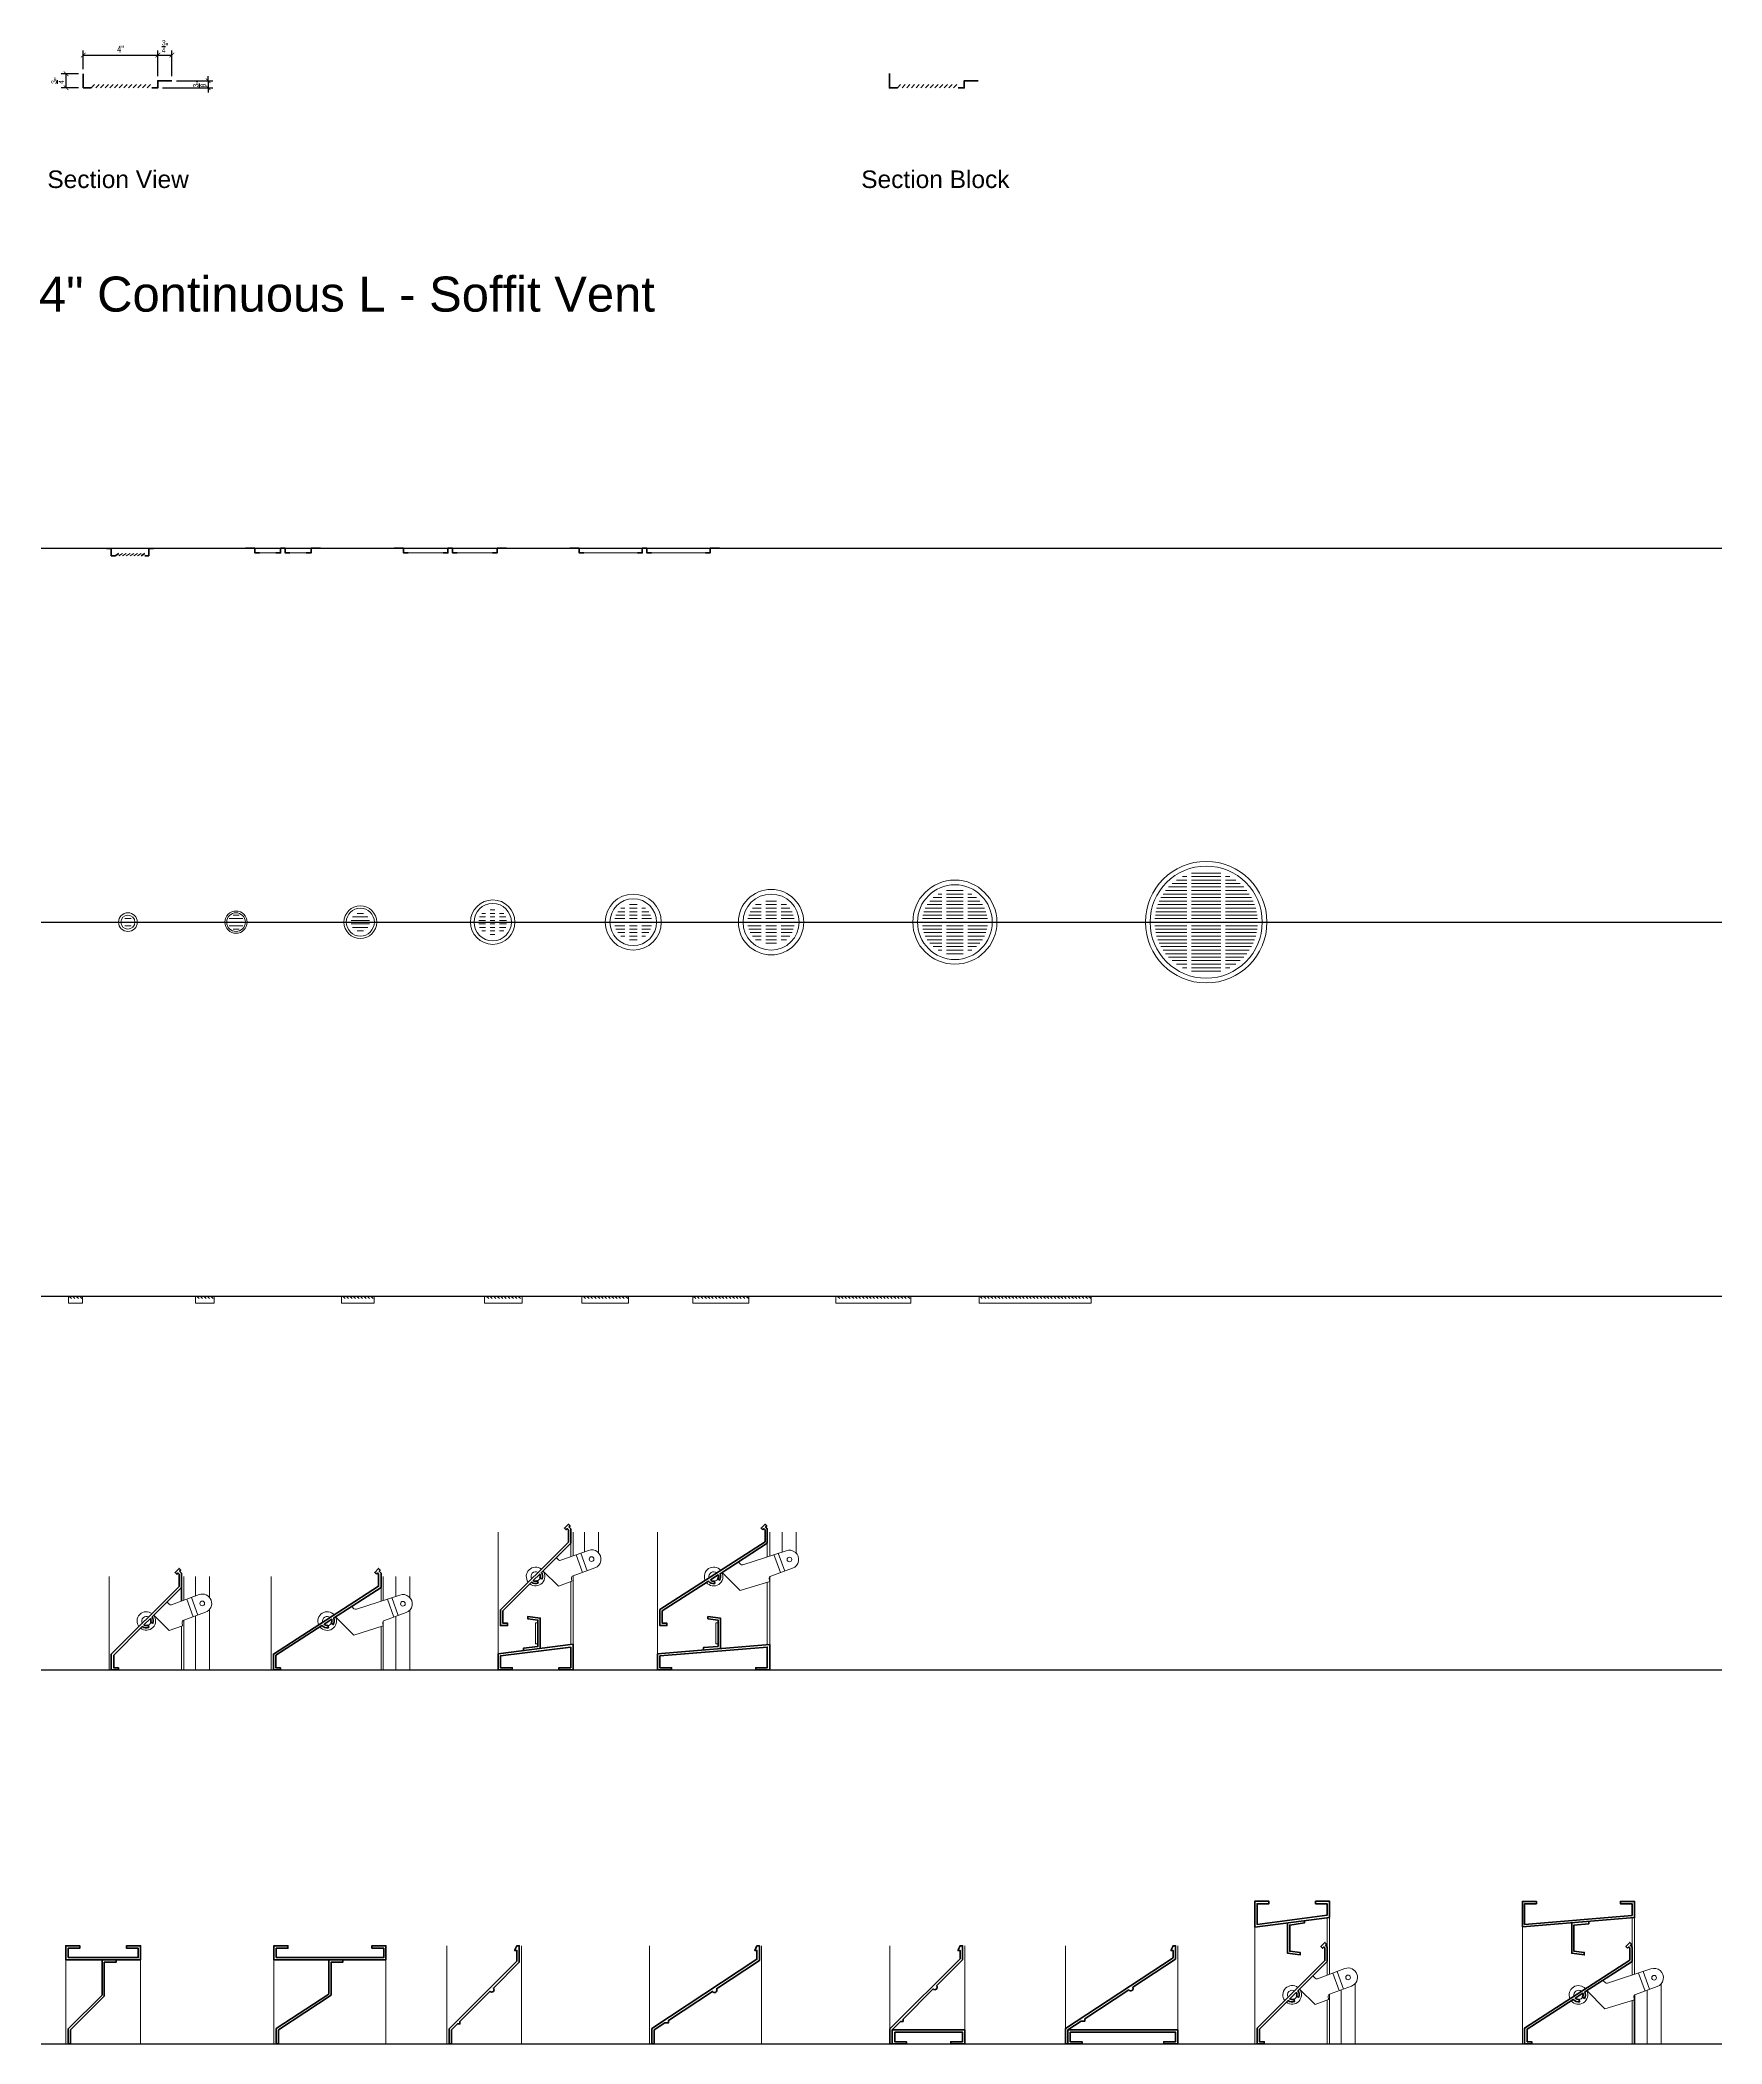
# Model space of a CAD drawing. Header units: inches. Extents: x 5 to 95, y 6 to 246.
# Drawn here: x 4.8 to 94.8, y 6.1 to 113.3 of the extents above; entities that cross this region are included whole.
import ezdxf
from ezdxf.enums import TextEntityAlignment as Align

# ---------------------------------------------------------------- set-up
doc = ezdxf.new("R2010")
doc.units = ezdxf.units.IN
doc.header["$MEASUREMENT"] = 0
doc.linetypes.add('HIDDEN', pattern=[0.375, 0.25, -0.125])
doc.layers.add('DIMLINE', color=211, linetype='Continuous')
for name, color, linetype, lineweight in [('MED', 31, 'Continuous', 35), ('THIN', 151, 'Continuous', 18), ('TITTXT', 213, 'Continuous', 50)]:
    doc.layers.add(name, color=color, linetype=linetype, lineweight=lineweight)
doc.styles.add('Arch-Dim', font='arial.ttf', dxfattribs={"width": 0.75})
doc.styles.add('RomanS', font='romans.shx')
doc.dimstyles.new('Aec-Arch-I-96', dxfattribs={"dimscale": 96, "dimtxt": 0.09375, "dimasz": 0.0625, "dimexe": 0.0625, "dimexo": 0.0625, "dimgap": 0.03125, "dimtad": 1, "dimdec": 4, "dimzin": 3, "dimdsep": 46, "dimlunit": 4, "dimtxsty": 'Arch-Dim', "dimblk": 'ARCHTICK', "dimcen": 0.09375, "dimazin": 2, "dimtfac": 0.75, "dimtdec": 4, "dimtix": 1, "dimtmove": 2, "dimatfit": 2, "dimfxl": 1, "dimtolj": 1, "dimtzin": 0, "dimarcsym": 0})

msp = doc.modelspace()

# ---------------------------------------------------------------- blocks, each defined once
blk = doc.blocks.new('AecDtl_A211GAH1')
at = {"layer": 'MED'}
blk.add_lwpolyline([(0.12, 4.62), (3.88, 4.62), (3.88, 5.12), (3.25, 5.12), (3.25, 5.25), (4, 5.25), (4, 4.5), (0, 4.5), (0, 5.25), (0.75, 5.25), (0.75, 5.12), (0.12, 5.12)], close=True, dxfattribs=at)
blk.add_lwpolyline([(1.94, 4.5), (1.94, 2.61), (0.12, 0.8), (0.12, 0), (0.25, 0), (0.25, 0.75), (2.06, 2.56), (2.06, 4.37), (2.69, 4.37), (2.69, 4.5)], dxfattribs=at)
at = {"layer": 'THIN'}
for p, q in [((0, 4.5), (0, 0)), ((4, 4.5), (4, 0))]:
    blk.add_line(p, q, dxfattribs=at)
blk = doc.blocks.new('AecDtl_A211GAH2')
at = {"layer": 'MED'}
blk.add_lwpolyline([(0.12, 4.62), (5.88, 4.62), (5.88, 5.12), (5.25, 5.12), (5.25, 5.25), (6, 5.25), (6, 4.5), (0, 4.5), (0, 5.25), (0.75, 5.25), (0.75, 5.12), (0.12, 5.12)], close=True, dxfattribs=at)
blk.add_lwpolyline([(2.94, 4.5), (2.94, 2.67), (0.12, 0.82), (0.12, 0), (0.25, 0), (0.25, 0.75), (3.06, 2.61), (3.06, 4.37), (3.69, 4.37), (3.69, 4.5)], dxfattribs=at)
at = {"layer": 'THIN'}
for p, q in [((0, 4.5), (0, 0)), ((6, 4.5), (6, 0))]:
    blk.add_line(p, q, dxfattribs=at)
blk = doc.blocks.new('AecDtl_A211GAR1')
at = {"layer": 'MED'}
blk.add_lwpolyline([(0.12, 0), (0.25, 0), (0.25, 0.75), (0.57, 1.07), (0.7, 1.07), (0.7, 1.2), (2.31, 2.81, 1), (2.49, 2.99), (3.88, 4.37), (3.88, 5.25), (3.75, 5.25), (3.63, 5), (3.75, 5), (3.75, 4.43), (0.12, 0.8)], format="xyb", close=True, dxfattribs=at)
at = {"layer": 'THIN'}
for p, q in [((0, 5.25), (0, 0)), ((4, 5.25), (4, 0))]:
    blk.add_line(p, q, dxfattribs=at)
blk = doc.blocks.new('AecDtl_A211GAR2')
at = {"layer": 'MED'}
blk.add_lwpolyline([(5.75, 5.25), (5.63, 5), (5.75, 5), (5.75, 4.53), (0.12, 0.82), (0.12, 0), (0.25, 0), (0.25, 0.75), (0.83, 1.13), (1.02, 1.13), (1.02, 1.26), (3.38, 2.81, 1), (3.59, 2.95), (5.88, 4.46), (5.88, 5.25)], format="xyb", close=True, dxfattribs=at)
at = {"layer": 'THIN'}
for p, q in [((0, 5.25), (0, 0)), ((6, 5.25), (6, 0))]:
    blk.add_line(p, q, dxfattribs=at)
blk = doc.blocks.new('AecDtl_A211GAS1')
at = {"layer": 'MED'}
blk.add_lwpolyline([(0.12, 0.75), (0.57, 1.2), (0.7, 1.2), (0.7, 1.32), (2.31, 2.94, 1), (2.49, 3.11), (3.88, 4.5), (3.88, 5.25), (3.75, 5.25), (3.63, 5), (3.75, 5), (3.75, 4.55), (0, 0.8), (0, 0), (0.12, 0)], format="xyb", dxfattribs=at)
blk.add_lwpolyline([(0.25, 0.62), (3.88, 0.62), (3.88, 0.12), (3.25, 0.12), (3.25, 0), (4, 0), (4, 0.75), (0.12, 0.75), (0.12, 0), (0.88, 0), (0.88, 0.12), (0.25, 0.12)], close=True, dxfattribs=at)
at = {"layer": 'THIN'}
for p, q in [((0, 0.8), (0, 5.25)), ((4, 0.75), (4, 5.25))]:
    blk.add_line(p, q, dxfattribs=at)
blk = doc.blocks.new('AecDtl_A211GAS2')
at = {"layer": 'MED'}
blk.add_lwpolyline([(0.12, 0.75), (0.83, 1.21), (1.02, 1.21), (1.02, 1.34), (3.38, 2.89, 1), (3.59, 3.03), (5.88, 4.54), (5.88, 5.25), (5.75, 5.25), (5.63, 5), (5.75, 5), (5.75, 4.61), (0, 0.82), (0, 0), (0.12, 0)], format="xyb", dxfattribs=at)
blk.add_lwpolyline([(0.25, 0.62), (5.88, 0.62), (5.88, 0.12), (5.25, 0.12), (5.25, 0), (6, 0), (6, 0.75), (0.12, 0.75), (0.12, 0), (0.88, 0), (0.88, 0.12), (0.25, 0.12)], close=True, dxfattribs=at)
at = {"layer": 'THIN'}
for p, q in [((0, 0.82), (0, 5.25)), ((6, 0.75), (6, 5.25))]:
    blk.add_line(p, q, dxfattribs=at)
blk = doc.blocks.new('AecDtl_A211GBH1')
at = {"layer": 'MED'}
blk.add_lwpolyline([(0, 6.25), (0, 7.63), (0.75, 7.63), (0.75, 7.5), (0.12, 7.5), (0.12, 6.39), (3.87, 6.88), (3.87, 7.5), (3.25, 7.5), (3.25, 7.63), (4, 7.63), (4, 6.77)], close=True, dxfattribs=at)
blk.add_lwpolyline([(1.75, 6.47), (1.75, 4.85), (2.42, 4.76), (2.42, 4.89), (1.87, 4.96), (1.87, 6.36), (2.65, 6.47), (2.65, 6.59)], dxfattribs=at)
blk.add_lwpolyline([(3.78, 5.28), (3.84, 5.34), (3.75, 5.43), (3.54, 5.21), (3.62, 5.12), (3.69, 5.19), (3.75, 5.12), (3.75, 4.46), (0.12, 0.84), (0.12, 0), (0.5, 0), (0.5, 0.12), (0.25, 0.12), (0.25, 0.79), (1.78, 2.32, 0.246577), (2.13, 2.27), (2.09, 2.39, -0.224088), (1.87, 2.41), (2.22, 2.75, -0.224088), (2.23, 2.54), (2.35, 2.5, 0.246577), (2.31, 2.84), (3.87, 4.41), (3.87, 5.18)], format="xyb", close=True, dxfattribs=at)
at = {"layer": 'THIN'}
for p, q in [((3.87, 3.68), (3.87, 6.75)), ((4, 3.73), (4, 6.77)), ((0, 6.25), (0, 0)), ((4.17, 3.79), (4.51, 2.85)), ((4.41, 3.87), (4.75, 2.93)), ((5.37, 0), (5.37, 3.23)), ((3.87, 0), (3.87, 2.35)), ((4, 0), (4, 2.66)), ((4.62, 0), (4.62, 2.89))]:
    blk.add_line(p, q, dxfattribs=at)
blk.add_lwpolyline([(1.69, 2.23, 0.881917), (2.39, 2.93), (3.22, 2.11), (3.94, 2.37), (3.92, 2.53, -0.357049), (4, 2.66), (5.17, 3.09, 1), (4.82, 4.03), (3.35, 3.49, -0.291473), (3.22, 3.52), (3.1, 3.64)], format="xyb", dxfattribs=at)
blk.add_circle((4.99, 3.56), 0.125, dxfattribs=at)
for radius, start, end in [(0.5, 52.1808, 217.8192), (0.25, 59.4775, 210.5225), (0.25, 290, 340)]:
    blk.add_arc((2, 2.62), radius, start, end, dxfattribs=at)
blk = doc.blocks.new('AecDtl_A211GBH2')
at = {"layer": 'MED'}
blk.add_line((6, 0), (6, 2.61), dxfattribs=at)
blk.add_lwpolyline([(0, 6.26), (6, 6.76), (6, 7.62), (5.25, 7.62), (5.25, 7.5), (5.87, 7.5), (5.87, 6.87), (0.12, 6.39), (0.12, 7.5), (0.75, 7.5), (0.75, 7.62), (0, 7.62)], close=True, dxfattribs=at)
blk.add_lwpolyline([(2.64, 6.48), (2.64, 4.85), (3.31, 4.76), (3.31, 4.89), (2.76, 4.96), (2.76, 6.36), (3.55, 6.43), (3.55, 6.55)], dxfattribs=at)
blk.add_lwpolyline([(5.62, 5.12), (5.69, 5.19), (5.75, 5.12), (5.75, 4.48), (0.12, 0.85), (0.12, 0), (0.5, 0), (0.5, 0.12), (0.25, 0.12), (0.25, 0.79), (2.72, 2.38, 0.259614), (3.06, 2.26), (3.04, 2.38, -0.239567), (2.83, 2.45), (3.24, 2.71, -0.223539), (3.22, 2.5), (3.32, 2.43, 0.24344), (3.34, 2.78), (5.87, 4.41), (5.87, 5.18), (5.78, 5.28), (5.84, 5.34), (5.75, 5.43), (5.54, 5.21)], format="xyb", close=True, dxfattribs=at)
at = {"layer": 'THIN'}
for p, q in [((5.87, 6.75), (5.87, 3.68)), ((6, 6.76), (6, 3.72)), ((0, 6.26), (0, 0)), ((6.22, 3.79), (6.57, 2.83)), ((6.46, 3.87), (6.8, 2.92)), ((5.87, 0), (5.87, 2.32)), ((6.67, 2.87), (6.67, 0)), ((7.42, 0), (7.42, 3.21))]:
    blk.add_line(p, q, dxfattribs=at)
blk.add_lwpolyline([(3.45, 2.85), (4.42, 1.87), (6, 2.36), (5.97, 2.51, -0.357049), (6.06, 2.65), (7.22, 3.07, 1), (6.88, 4.01), (4.56, 3.25, -0.291473), (4.43, 3.28), (4.31, 3.4)], format="xyb", dxfattribs=at)
blk.add_circle((7.05, 3.54), 0.125, dxfattribs=at)
for radius, start, end in [(0.5, 40.7759, 204.8231), (0.5, 219.186, 26.413), (0.25, 48.9124, 196.6866), (0.25, 279.5426, 329.5426)]:
    blk.add_arc((3, 2.62), radius, start, end, dxfattribs=at)
blk = doc.blocks.new('AecDtl_A211GBR1')
at = {"layer": 'MED'}
blk.add_line((3.88, 3.68), (3.88, 5), dxfattribs=at)
blk.add_lwpolyline([(3.78, 5.28), (3.84, 5.34), (3.75, 5.43), (3.54, 5.21), (3.63, 5.12), (3.69, 5.19), (3.75, 5.12), (3.75, 4.46), (0.12, 0.84), (0.12, 0), (0.5, 0), (0.5, 0.12), (0.25, 0.12), (0.25, 0.79), (1.78, 2.32, 0.246577), (2.13, 2.27), (2.09, 2.39, -0.224088), (1.87, 2.41), (2.22, 2.75, -0.224088), (2.23, 2.54), (2.35, 2.5, 0.246577), (2.31, 2.84), (3.88, 4.41), (3.88, 5.18)], format="xyb", close=True, dxfattribs=at)
at = {"layer": 'THIN'}
for p, q in [((0, 0), (0, 5)), ((4, 3.73), (4, 5)), ((4.62, 3.95), (4.62, 5)), ((5.37, 3.89), (5.37, 5)), ((4.17, 3.79), (4.51, 2.85)), ((4.41, 3.87), (4.75, 2.93)), ((5.37, 0), (5.37, 3.23)), ((3.88, 0), (3.88, 2.35)), ((4, 0), (4, 2.66)), ((4.62, 0), (4.62, 2.89))]:
    blk.add_line(p, q, dxfattribs=at)
blk.add_lwpolyline([(1.69, 2.23, 0.881917), (2.39, 2.93), (3.22, 2.11), (3.94, 2.37), (3.92, 2.53, -0.357049), (4, 2.66), (5.17, 3.09, 1), (4.82, 4.03), (3.35, 3.49, -0.291473), (3.22, 3.52), (3.1, 3.64)], format="xyb", dxfattribs=at)
blk.add_circle((4.99, 3.56), 0.125, dxfattribs=at)
for radius, start, end in [(0.5, 52.1808, 217.8192), (0.25, 59.4775, 210.5225), (0.25, 290, 340)]:
    blk.add_arc((2, 2.62), radius, start, end, dxfattribs=at)
blk = doc.blocks.new('AecDtl_A211GBR2')
at = {"layer": 'MED'}
blk.add_lwpolyline([(5.63, 5.12), (5.69, 5.19), (5.75, 5.12), (5.75, 4.48), (0.12, 0.85), (0.12, 0), (0.5, 0), (0.5, 0.12), (0.25, 0.12), (0.25, 0.79), (2.72, 2.38, 0.259614), (3.06, 2.26), (3.04, 2.38, -0.239567), (2.83, 2.45), (3.24, 2.71, -0.223539), (3.22, 2.5), (3.32, 2.43, 0.24344), (3.34, 2.78), (5.88, 4.41), (5.88, 5.18), (5.78, 5.28), (5.84, 5.34), (5.75, 5.43), (5.54, 5.21)], format="xyb", close=True, dxfattribs=at)
at = {"layer": 'THIN'}
for p, q in [((0, 0), (0, 5)), ((5.88, 3.68), (5.88, 5)), ((6, 3.72), (6, 5)), ((6.67, 5), (6.67, 3.94)), ((7.42, 3.87), (7.42, 5)), ((6.22, 3.79), (6.57, 2.83)), ((6.46, 3.87), (6.8, 2.92)), ((5.88, 0), (5.88, 2.32)), ((6, 0), (6, 2.61)), ((6.67, 2.87), (6.67, 0)), ((7.42, 0), (7.42, 3.21))]:
    blk.add_line(p, q, dxfattribs=at)
blk.add_lwpolyline([(3.45, 2.85), (4.42, 1.87), (6, 2.36), (5.97, 2.51, -0.357049), (6.06, 2.65), (7.22, 3.07, 1), (6.88, 4.01), (4.56, 3.25, -0.291473), (4.43, 3.28), (4.31, 3.4)], format="xyb", dxfattribs=at)
blk.add_circle((7.05, 3.54), 0.125, dxfattribs=at)
for radius, start, end in [(0.5, 40.7759, 204.8231), (0.5, 219.186, 26.413), (0.25, 48.9124, 196.6866), (0.25, 279.5426, 329.5426)]:
    blk.add_arc((3, 2.62), radius, start, end, dxfattribs=at)
blk = doc.blocks.new('AecDtl_A211GBS1')
at = {"layer": 'MED'}
blk.add_lwpolyline([(3.78, 7.65), (3.84, 7.71), (3.75, 7.8), (3.54, 7.59), (3.63, 7.5), (3.69, 7.56), (3.75, 7.5), (3.75, 6.84), (0.12, 3.21), (0.12, 2.38), (0.5, 2.38), (0.5, 2.5), (0.25, 2.5), (0.25, 3.16), (1.78, 4.69, 0.246577), (2.13, 4.65), (2.09, 4.77, -0.224088), (1.87, 4.78), (2.22, 5.13, -0.224088), (2.23, 4.91), (2.35, 4.87, 0.246577), (2.31, 5.22), (3.88, 6.79), (3.88, 7.55)], format="xyb", close=True, dxfattribs=at)
blk.add_lwpolyline([(2.25, 1.15), (2.25, 2.78), (1.58, 2.86), (1.58, 2.74), (2.12, 2.67), (2.12, 1.26), (1.35, 1.16), (1.35, 1.03)], dxfattribs=at)
blk.add_lwpolyline([(4, 1.38), (4, 0), (3.25, 0), (3.25, 0.12), (3.88, 0.12), (3.88, 1.23), (0.12, 0.75), (0.12, 0.12), (0.75, 0.12), (0.75, 0), (0, 0), (0, 0.86)], close=True, dxfattribs=at)
at = {"layer": 'THIN'}
for p, q in [((0, 0.86), (0, 7.37)), ((3.88, 6.06), (3.88, 7.37)), ((4, 6.1), (4, 7.37)), ((4.62, 6.33), (4.62, 7.37)), ((5.37, 6.26), (5.37, 7.37)), ((4.17, 6.16), (4.51, 5.22)), ((4.41, 6.25), (4.75, 5.31)), ((3.88, 1.36), (3.88, 4.73)), ((4, 1.38), (4, 5.04))]:
    blk.add_line(p, q, dxfattribs=at)
blk.add_lwpolyline([(1.69, 4.61, 0.881917), (2.39, 5.31), (3.22, 4.49), (3.94, 4.75), (3.92, 4.9, -0.357049), (4, 5.04), (5.17, 5.46, 1), (4.82, 6.4), (3.35, 5.87, -0.291473), (3.22, 5.89), (3.1, 6.01)], format="xyb", dxfattribs=at)
blk.add_lwpolyline([(2.12, 1.4), (2, 1.4), (2, 2.53), (2.12, 2.53)], dxfattribs=at)
blk.add_circle((4.99, 5.93), 0.125, dxfattribs=at)
for radius, start, end in [(0.5, 52.1808, 217.8192), (0.25, 59.4775, 210.5225), (0.25, 290, 340)]:
    blk.add_arc((2, 5), radius, start, end, dxfattribs=at)
blk = doc.blocks.new('AecDtl_A211GBS2')
at = {"layer": 'MED'}
blk.add_lwpolyline([(5.63, 7.5), (5.69, 7.56), (5.75, 7.5), (5.75, 6.85), (0.12, 3.23), (0.12, 2.38), (0.5, 2.38), (0.5, 2.5), (0.25, 2.5), (0.25, 3.16), (2.72, 4.75, 0.259614), (3.06, 4.63), (3.04, 4.75, -0.239567), (2.83, 4.82), (3.24, 5.09, -0.223539), (3.22, 4.87), (3.32, 4.81, 0.24344), (3.34, 5.15), (5.87, 6.79), (5.87, 7.55), (5.78, 7.65), (5.84, 7.71), (5.75, 7.8), (5.54, 7.59)], format="xyb", close=True, dxfattribs=at)
blk.add_lwpolyline([(3.36, 1.15), (3.36, 2.78), (2.69, 2.86), (2.69, 2.74), (3.24, 2.67), (3.24, 1.26), (2.45, 1.2), (2.45, 1.07)], dxfattribs=at)
blk.add_lwpolyline([(6, 1.37), (0, 0.86), (0, 0), (0.75, 0), (0.75, 0.12), (0.12, 0.12), (0.12, 0.75), (5.87, 1.23), (5.87, 0.12), (5.25, 0.12), (5.25, 0), (6, 0)], close=True, dxfattribs=at)
at = {"layer": 'THIN'}
for p, q in [((0, 0.86), (0, 7.37)), ((5.87, 6.06), (5.87, 7.37)), ((6, 6.1), (6, 7.37)), ((6.67, 7.37), (6.67, 6.31)), ((7.42, 6.25), (7.42, 7.37)), ((6.22, 6.17), (6.57, 5.21)), ((6.46, 6.25), (6.8, 5.29)), ((5.87, 1.37), (5.87, 4.7)), ((6, 1.37), (6, 4.98))]:
    blk.add_line(p, q, dxfattribs=at)
blk.add_lwpolyline([(3.45, 5.22), (4.42, 4.25), (6, 4.73), (5.97, 4.88, -0.357049), (6.06, 5.02), (7.22, 5.44, 1), (6.88, 6.38), (4.56, 5.63, -0.291473), (4.43, 5.66), (4.31, 5.78)], format="xyb", dxfattribs=at)
blk.add_lwpolyline([(3.24, 1.4), (3.11, 1.4), (3.11, 2.52), (3.24, 2.52)], dxfattribs=at)
blk.add_circle((7.05, 5.91), 0.125, dxfattribs=at)
for radius, start, end in [(0.5, 40.7759, 204.8231), (0.5, 219.186, 26.413), (0.25, 48.9124, 196.6866), (0.25, 279.5426, 329.5426)]:
    blk.add_arc((3, 5), radius, start, end, dxfattribs=at)
blk = doc.blocks.new('AecDtl_A230GAC3')
at = {"layer": 'THIN'}
for p, q in [((1.75, 0), (0, 0)), ((1.75, -0.38), (0, -0.38)), ((0.06, 0), (0.2, -0.13)), ((0.25, 0), (0.38, -0.13)), ((0.44, 0), (0.57, -0.13)), ((0.62, 0), (0.76, -0.13)), ((0.81, 0), (0.95, -0.13)), ((1, 0), (1.13, -0.13)), ((1.19, 0), (1.32, -0.13)), ((1.38, 0), (1.51, -0.13)), ((1.56, 0), (1.7, -0.13))]:
    blk.add_line(p, q, dxfattribs=at)
for points in [[(0, -0.38), (0, 0), (-0.12, 0)], [(1.75, -0.38), (1.75, 0), (1.88, 0)]]:
    blk.add_lwpolyline(points, dxfattribs=at)
blk = doc.blocks.new('AecDtl_A230GAC1')
at = {"layer": 'THIN'}
for p, q in [((0.75, 0), (0, 0)), ((0.02, 0), (0.16, -0.13)), ((0.21, 0), (0.34, -0.13)), ((0.4, 0), (0.53, -0.13)), ((0.59, 0), (0.72, -0.13)), ((0.75, -0.38), (0, -0.38))]:
    blk.add_line(p, q, dxfattribs=at)
for points in [[(0, -0.38), (0, 0), (-0.12, 0)], [(0.75, -0.38), (0.75, 0), (0.88, 0)]]:
    blk.add_lwpolyline(points, dxfattribs=at)
blk = doc.blocks.new('AecDtl_A230GAC2')
at = {"layer": 'THIN'}
for p, q in [((1, 0), (0, 0)), ((0.06, 0), (0.19, -0.13)), ((0.25, 0), (0.38, -0.13)), ((0.43, 0), (0.57, -0.13)), ((0.62, 0), (0.75, -0.13)), ((0.81, 0), (0.94, -0.13)), ((1, -0.38), (0, -0.38))]:
    blk.add_line(p, q, dxfattribs=at)
for points in [[(0, -0.38), (0, 0), (-0.09, 0)], [(1, -0.38), (1, 0), (1.09, 0)]]:
    blk.add_lwpolyline(points, dxfattribs=at)
blk = doc.blocks.new('AecDtl_A230GAC4')
at = {"layer": 'THIN'}
for p, q in [((2, 0), (0, 0)), ((0.09, 0), (0.23, -0.13)), ((0.28, 0), (0.41, -0.13)), ((0.47, 0), (0.6, -0.13)), ((0.66, 0), (0.79, -0.13)), ((0.84, 0), (0.98, -0.13)), ((1.03, 0), (1.16, -0.13)), ((1.22, 0), (1.35, -0.13)), ((1.41, 0), (1.54, -0.13)), ((1.59, 0), (1.73, -0.13)), ((1.78, 0), (1.91, -0.13)), ((2, -0.38), (0, -0.38))]:
    blk.add_line(p, q, dxfattribs=at)
for points in [[(0, -0.38), (0, 0), (-0.19, 0)], [(2, -0.38), (2, 0), (2.19, 0)]]:
    blk.add_lwpolyline(points, dxfattribs=at)
blk = doc.blocks.new('AecDtl_A230GAC5')
at = {"layer": 'THIN'}
for p, q in [((2.5, 0), (0, 0)), ((2.5, -0.38), (0, -0.38)), ((0.06, 0), (0.2, -0.13)), ((0.25, 0), (0.38, -0.13)), ((0.44, 0), (0.57, -0.13)), ((0.62, 0), (0.76, -0.13)), ((0.81, 0), (0.95, -0.13)), ((1, 0), (1.13, -0.13)), ((1.19, 0), (1.32, -0.13)), ((1.38, 0), (1.51, -0.13)), ((1.56, 0), (1.7, -0.13)), ((1.75, 0), (1.88, -0.13)), ((1.94, 0), (2.07, -0.13)), ((2.12, 0), (2.26, -0.13)), ((2.31, 0), (2.45, -0.13))]:
    blk.add_line(p, q, dxfattribs=at)
for points in [[(0, -0.38), (0, 0), (-0.25, 0)], [(2.5, -0.38), (2.5, 0), (2.75, 0)]]:
    blk.add_lwpolyline(points, dxfattribs=at)
blk = doc.blocks.new('AecDtl_A230GAC6')
at = {"layer": 'THIN'}
for p, q in [((3, 0), (0, 0)), ((3, -0.38), (0, -0.38)), ((0.03, 0), (0.16, -0.13)), ((0.22, 0), (0.35, -0.13)), ((0.41, 0), (0.54, -0.13)), ((0.59, 0), (0.73, -0.13)), ((0.78, 0), (0.91, -0.13)), ((0.97, 0), (1.1, -0.13)), ((1.16, 0), (1.29, -0.13)), ((1.34, 0), (1.48, -0.13)), ((1.53, 0), (1.66, -0.13)), ((1.72, 0), (1.85, -0.13)), ((1.91, 0), (2.04, -0.13)), ((2.09, 0), (2.23, -0.13)), ((2.28, 0), (2.41, -0.13)), ((2.47, 0), (2.6, -0.13)), ((2.66, 0), (2.79, -0.13)), ((2.84, 0), (2.98, -0.13))]:
    blk.add_line(p, q, dxfattribs=at)
for points in [[(0, -0.38), (0, 0), (-0.25, 0)], [(3, -0.38), (3, 0), (3.25, 0)]]:
    blk.add_lwpolyline(points, dxfattribs=at)
blk = doc.blocks.new('AecDtl_A230GAC7')
at = {"layer": 'THIN'}
for p, q in [((4, 0), (0, 0)), ((4, -0.38), (0, -0.38)), ((0.06, 0), (0.2, -0.13)), ((0.25, 0), (0.38, -0.13)), ((0.44, 0), (0.57, -0.13)), ((0.62, 0), (0.76, -0.13)), ((0.81, 0), (0.95, -0.13)), ((1, 0), (1.13, -0.13)), ((1.19, 0), (1.32, -0.13)), ((1.38, 0), (1.51, -0.13)), ((1.56, 0), (1.7, -0.13)), ((1.75, 0), (1.88, -0.13)), ((1.94, 0), (2.07, -0.13)), ((2.12, 0), (2.26, -0.13)), ((2.31, 0), (2.45, -0.13)), ((2.5, 0), (2.63, -0.13)), ((2.69, 0), (2.82, -0.13)), ((2.88, 0), (3.01, -0.13)), ((3.06, 0), (3.2, -0.13)), ((3.25, 0), (3.38, -0.13)), ((3.44, 0), (3.57, -0.13)), ((3.62, 0), (3.76, -0.13)), ((3.81, 0), (3.95, -0.13))]:
    blk.add_line(p, q, dxfattribs=at)
for points in [[(0, -0.38), (0, 0), (-0.25, 0)], [(4, -0.38), (4, 0), (4.25, 0)]]:
    blk.add_lwpolyline(points, dxfattribs=at)
blk = doc.blocks.new('AecDtl_A230GAC8')
at = {"layer": 'THIN'}
for p, q in [((6, 0), (0, 0)), ((6, -0.38), (0, -0.38)), ((0.03, 0), (0.16, -0.13)), ((0.22, 0), (0.35, -0.13)), ((0.41, 0), (0.54, -0.13)), ((0.59, 0), (0.73, -0.13)), ((0.78, 0), (0.91, -0.13)), ((0.97, 0), (1.1, -0.13)), ((1.16, 0), (1.29, -0.13)), ((1.34, 0), (1.48, -0.13)), ((1.53, 0), (1.66, -0.13)), ((1.72, 0), (1.85, -0.13)), ((1.91, 0), (2.04, -0.13)), ((2.09, 0), (2.23, -0.13)), ((2.28, 0), (2.41, -0.13)), ((2.47, 0), (2.6, -0.13)), ((2.66, 0), (2.79, -0.13)), ((2.84, 0), (2.98, -0.13)), ((3.03, 0), (3.16, -0.13)), ((3.22, 0), (3.35, -0.13)), ((3.41, 0), (3.54, -0.13)), ((3.59, 0), (3.73, -0.13)), ((3.78, 0), (3.91, -0.13)), ((3.97, 0), (4.1, -0.13)), ((4.16, 0), (4.29, -0.13)), ((4.34, 0), (4.48, -0.13)), ((4.53, 0), (4.66, -0.13)), ((4.72, 0), (4.85, -0.13)), ((4.91, 0), (5.04, -0.13)), ((5.09, 0), (5.23, -0.13)), ((5.28, 0), (5.41, -0.13)), ((5.47, 0), (5.6, -0.13)), ((5.66, 0), (5.79, -0.13)), ((5.84, 0), (5.98, -0.13))]:
    blk.add_line(p, q, dxfattribs=at)
for points in [[(0, -0.38), (0, 0), (-0.25, 0)], [(6, -0.38), (6, 0), (6.25, 0)]]:
    blk.add_lwpolyline(points, dxfattribs=at)
blk = doc.blocks.new('AecDtl_A230GAE1')
at = {"layer": 'THIN'}
for p, q in [((-0.25, 0), (0.25, 0)), ((-0.17, 0.19), (0.17, 0.19)), ((-0.17, -0.19), (0.17, -0.19))]:
    blk.add_line(p, q, dxfattribs=at)
for radius in [0.5, 0.375]:
    blk.add_circle((0, 0), radius, dxfattribs=at)
blk = doc.blocks.new('AecDtl_A230GAE2')
at = {"layer": 'THIN'}
for p, q in [((-0.41, 0), (0.41, 0)), ((-0.36, 0.19), (0.36, 0.19)), ((-0.16, 0.38), (0.16, 0.38)), ((-0.36, -0.19), (0.36, -0.19)), ((-0.16, -0.38), (0.16, -0.38))]:
    blk.add_line(p, q, dxfattribs=at)
for radius in [0.594, 0.5]:
    blk.add_circle((0, 0), radius, dxfattribs=at)
blk = doc.blocks.new('AecDtl_A230GAE3')
at = {"layer": 'THIN'}
for p, q in [((-0.49, 0.09), (0.49, 0.09)), ((-0.41, 0.28), (0.41, 0.28)), ((-0.17, 0.47), (0.17, 0.47)), ((-0.49, -0.09), (0.49, -0.09)), ((-0.41, -0.28), (0.41, -0.28)), ((-0.17, -0.47), (0.17, -0.47))]:
    blk.add_line(p, q, dxfattribs=at)
for radius in [0.875, 0.75]:
    blk.add_circle((0, 0), radius, dxfattribs=at)
blk = doc.blocks.new('AecDtl_A230GAE4')
at = {"layer": 'THIN'}
for p, q in [((-0.74, 0.09), (-0.38, 0.09)), ((-0.7, 0.28), (-0.38, 0.28)), ((-0.59, 0.47), (-0.38, 0.47)), ((-0.13, 0.66), (0.12, 0.66)), ((-0.13, 0.47), (0.12, 0.47)), ((-0.13, 0.28), (0.12, 0.28)), ((-0.13, 0.09), (0.12, 0.09)), ((0.37, 0.47), (0.59, 0.47)), ((0.37, 0.28), (0.7, 0.28)), ((0.37, 0.09), (0.74, 0.09)), ((-0.74, -0.09), (-0.38, -0.09)), ((-0.7, -0.28), (-0.38, -0.28)), ((-0.59, -0.47), (-0.38, -0.47)), ((-0.13, -0.28), (0.12, -0.28)), ((-0.13, -0.47), (0.12, -0.47)), ((-0.13, -0.66), (0.12, -0.66)), ((-0.13, -0.09), (0.12, -0.09)), ((0.37, -0.28), (0.7, -0.28)), ((0.37, -0.47), (0.59, -0.47)), ((0.37, -0.09), (0.74, -0.09))]:
    blk.add_line(p, q, dxfattribs=at)
for radius in [1.19, 1]:
    blk.add_circle((0, 0), radius, dxfattribs=at)
blk = doc.blocks.new('AecDtl_A230GAE5')
at = {"layer": 'THIN'}
for p, q in [((-1, 0), (-0.46, 0)), ((-0.98, 0.19), (-0.46, 0.19)), ((-0.93, 0.38), (-0.46, 0.38)), ((-0.83, 0.56), (-0.46, 0.56)), ((-0.66, 0.75), (-0.46, 0.75)), ((-0.21, 0.94), (0.21, 0.94)), ((-0.21, 0.75), (0.21, 0.75)), ((-0.21, 0.56), (0.21, 0.56)), ((-0.21, 0.38), (0.21, 0.38)), ((-0.21, 0.19), (0.21, 0.19)), ((-0.21, 0), (0.21, 0)), ((0.46, 0.75), (0.66, 0.75)), ((0.46, 0.56), (0.83, 0.56)), ((0.46, 0.38), (0.93, 0.38)), ((0.46, 0.19), (0.98, 0.19)), ((0.46, 0), (1, 0)), ((-0.98, -0.19), (-0.46, -0.19)), ((-0.93, -0.38), (-0.46, -0.38)), ((-0.83, -0.56), (-0.46, -0.56)), ((-0.66, -0.75), (-0.46, -0.75)), ((-0.21, -0.19), (0.21, -0.19)), ((-0.21, -0.38), (0.21, -0.38)), ((-0.21, -0.56), (0.21, -0.56)), ((-0.21, -0.75), (0.21, -0.75)), ((-0.21, -0.94), (0.21, -0.94)), ((0.46, -0.19), (0.98, -0.19)), ((0.46, -0.38), (0.93, -0.38)), ((0.46, -0.56), (0.83, -0.56)), ((0.46, -0.75), (0.66, -0.75))]:
    blk.add_line(p, q, dxfattribs=at)
for radius in [1.5, 1.25]:
    blk.add_circle((0, 0), radius, dxfattribs=at)
blk = doc.blocks.new('AecDtl_A230GAE6')
at = {"layer": 'THIN'}
for p, q in [((-0.29, 1.12), (0.29, 1.12)), ((-1.25, 0), (-0.54, 0)), ((-1.24, 0.19), (-0.54, 0.19)), ((-1.19, 0.38), (-0.54, 0.38)), ((-1.12, 0.56), (-0.54, 0.56)), ((-1, 0.75), (-0.54, 0.75)), ((-0.83, 0.94), (-0.54, 0.94)), ((-0.29, 0.94), (0.29, 0.94)), ((-0.29, 0.75), (0.29, 0.75)), ((-0.29, 0.56), (0.29, 0.56)), ((-0.29, 0.38), (0.29, 0.38)), ((-0.29, 0.19), (0.29, 0.19)), ((-0.29, 0), (0.29, 0)), ((0.54, 0.94), (0.83, 0.94)), ((0.54, 0.75), (1, 0.75)), ((0.54, 0.56), (1.12, 0.56)), ((0.54, 0.38), (1.19, 0.38)), ((0.54, 0.19), (1.24, 0.19)), ((0.54, 0), (1.25, 0)), ((-1.24, -0.19), (-0.54, -0.19)), ((-1.19, -0.38), (-0.54, -0.38)), ((-1.12, -0.56), (-0.54, -0.56)), ((-1, -0.75), (-0.54, -0.75)), ((-0.83, -0.94), (-0.54, -0.94)), ((-0.29, -0.19), (0.29, -0.19)), ((-0.29, -0.38), (0.29, -0.38)), ((-0.29, -0.56), (0.29, -0.56)), ((-0.29, -0.75), (0.29, -0.75)), ((-0.29, -0.94), (0.29, -0.94)), ((0.54, -0.19), (1.24, -0.19)), ((0.54, -0.38), (1.19, -0.38)), ((0.54, -0.56), (1.12, -0.56)), ((0.54, -0.75), (1, -0.75)), ((0.54, -0.94), (0.83, -0.94)), ((-0.29, -1.12), (0.29, -1.12))]:
    blk.add_line(p, q, dxfattribs=at)
for radius in [1.75, 1.5]:
    blk.add_circle((0, 0), radius, dxfattribs=at)
blk = doc.blocks.new('AecDtl_A230GAE7')
at = {"layer": 'THIN'}
for p, q in [((-1.34, 1.12), (-0.69, 1.12)), ((-1.16, 1.31), (-0.69, 1.31)), ((-0.9, 1.5), (-0.69, 1.5)), ((-0.44, 1.69), (0.44, 1.69)), ((-0.44, 1.5), (0.44, 1.5)), ((-0.44, 1.31), (0.44, 1.31)), ((-0.44, 1.12), (0.44, 1.12)), ((0.69, 1.5), (0.9, 1.5)), ((0.69, 1.31), (1.16, 1.31)), ((0.69, 1.12), (1.34, 1.12)), ((-1.75, 0), (-0.69, 0)), ((-1.74, 0.19), (-0.69, 0.19)), ((-1.71, 0.38), (-0.69, 0.38)), ((-1.66, 0.56), (-0.69, 0.56)), ((-1.58, 0.75), (-0.69, 0.75)), ((-1.48, 0.94), (-0.69, 0.94)), ((-0.44, 0.94), (0.44, 0.94)), ((-0.44, 0.75), (0.44, 0.75)), ((-0.44, 0.56), (0.44, 0.56)), ((-0.44, 0.38), (0.44, 0.38)), ((-0.44, 0.19), (0.44, 0.19)), ((-0.44, 0), (0.44, 0)), ((0.69, 0.94), (1.48, 0.94)), ((0.69, 0.75), (1.58, 0.75)), ((0.69, 0.56), (1.66, 0.56)), ((0.69, 0.38), (1.71, 0.38)), ((0.69, 0.19), (1.74, 0.19)), ((0.69, 0), (1.75, 0)), ((-1.74, -0.19), (-0.69, -0.19)), ((-1.71, -0.38), (-0.69, -0.38)), ((-1.66, -0.56), (-0.69, -0.56)), ((-1.58, -0.75), (-0.69, -0.75)), ((-1.48, -0.94), (-0.69, -0.94)), ((-0.44, -0.19), (0.44, -0.19)), ((-0.44, -0.38), (0.44, -0.38)), ((-0.44, -0.56), (0.44, -0.56)), ((-0.44, -0.75), (0.44, -0.75)), ((-0.44, -0.94), (0.44, -0.94)), ((0.69, -0.19), (1.74, -0.19)), ((0.69, -0.38), (1.71, -0.38)), ((0.69, -0.56), (1.66, -0.56)), ((0.69, -0.75), (1.58, -0.75)), ((0.69, -0.94), (1.48, -0.94)), ((-1.34, -1.12), (-0.69, -1.12)), ((-1.16, -1.31), (-0.69, -1.31)), ((-0.9, -1.5), (-0.69, -1.5)), ((-0.44, -1.12), (0.44, -1.12)), ((-0.44, -1.31), (0.44, -1.31)), ((-0.44, -1.5), (0.44, -1.5)), ((-0.44, -1.69), (0.44, -1.69)), ((0.69, -1.12), (1.34, -1.12)), ((0.69, -1.31), (1.16, -1.31)), ((0.69, -1.5), (0.9, -1.5))]:
    blk.add_line(p, q, dxfattribs=at)
for radius in [2.25, 2]:
    blk.add_circle((0, 0), radius, dxfattribs=at)
blk = doc.blocks.new('AecDtl_A230GAE8')
at = {"layer": 'THIN'}
for p, q in [((-1.58, 2.25), (-1.04, 2.25)), ((-1.27, 2.44), (-1.04, 2.44)), ((-0.79, 2.62), (0.79, 2.62)), ((-0.79, 2.44), (0.79, 2.44)), ((-0.79, 2.25), (0.79, 2.25)), ((1.04, 2.44), (1.27, 2.44)), ((1.04, 2.25), (1.58, 2.25)), ((-2.51, 1.12), (-1.04, 1.12)), ((-2.42, 1.31), (-1.04, 1.31)), ((-2.3, 1.5), (-1.04, 1.5)), ((-2.17, 1.69), (-1.04, 1.69)), ((-2.01, 1.88), (-1.04, 1.88)), ((-1.82, 2.06), (-1.04, 2.06)), ((-0.79, 2.06), (0.79, 2.06)), ((-0.79, 1.88), (0.79, 1.88)), ((-0.79, 1.69), (0.79, 1.69)), ((-0.79, 1.5), (0.79, 1.5)), ((-0.79, 1.31), (0.79, 1.31)), ((-0.79, 1.12), (0.79, 1.12)), ((1.04, 2.06), (1.82, 2.06)), ((1.04, 1.88), (2.01, 1.88)), ((1.04, 1.69), (2.17, 1.69)), ((1.04, 1.5), (2.3, 1.5)), ((1.04, 1.31), (2.42, 1.31)), ((1.04, 1.12), (2.51, 1.12)), ((-2.75, 0), (-1.04, 0)), ((-2.74, 0.19), (-1.04, 0.19)), ((-2.72, 0.38), (-1.04, 0.38)), ((-2.69, 0.56), (-1.04, 0.56)), ((-2.65, 0.75), (-1.04, 0.75)), ((-2.59, 0.94), (-1.04, 0.94)), ((-0.79, 0.94), (0.79, 0.94)), ((-0.79, 0.75), (0.79, 0.75)), ((-0.79, 0.56), (0.79, 0.56)), ((-0.79, 0.38), (0.79, 0.38)), ((-0.79, 0.19), (0.79, 0.19)), ((-0.79, 0), (0.79, 0)), ((1.04, 0.94), (2.59, 0.94)), ((1.04, 0.75), (2.65, 0.75)), ((1.04, 0.56), (2.69, 0.56)), ((1.04, 0.38), (2.72, 0.38)), ((1.04, 0.19), (2.74, 0.19)), ((1.04, 0), (2.75, 0)), ((-2.74, -0.19), (-1.04, -0.19)), ((-2.72, -0.38), (-1.04, -0.38)), ((-2.69, -0.56), (-1.04, -0.56)), ((-2.65, -0.75), (-1.04, -0.75)), ((-2.59, -0.94), (-1.04, -0.94)), ((-0.79, -0.19), (0.79, -0.19)), ((-0.79, -0.38), (0.79, -0.38)), ((-0.79, -0.56), (0.79, -0.56)), ((-0.79, -0.75), (0.79, -0.75)), ((-0.79, -0.94), (0.79, -0.94)), ((1.04, -0.19), (2.74, -0.19)), ((1.04, -0.38), (2.72, -0.38)), ((1.04, -0.56), (2.69, -0.56)), ((1.04, -0.75), (2.65, -0.75)), ((1.04, -0.94), (2.59, -0.94)), ((-2.51, -1.12), (-1.04, -1.12)), ((-2.42, -1.31), (-1.04, -1.31)), ((-2.3, -1.5), (-1.04, -1.5)), ((-2.17, -1.69), (-1.04, -1.69)), ((-2.01, -1.88), (-1.04, -1.88)), ((-1.82, -2.06), (-1.04, -2.06)), ((-0.79, -1.12), (0.79, -1.12)), ((-0.79, -1.31), (0.79, -1.31)), ((-0.79, -1.5), (0.79, -1.5)), ((-0.79, -1.69), (0.79, -1.69)), ((-0.79, -1.88), (0.79, -1.88)), ((-0.79, -2.06), (0.79, -2.06)), ((1.04, -1.12), (2.51, -1.12)), ((1.04, -1.31), (2.42, -1.31)), ((1.04, -1.5), (2.3, -1.5)), ((1.04, -1.69), (2.17, -1.69)), ((1.04, -1.88), (2.01, -1.88)), ((1.04, -2.06), (1.82, -2.06)), ((-1.58, -2.25), (-1.04, -2.25)), ((-1.27, -2.44), (-1.04, -2.44)), ((-0.79, -2.25), (0.79, -2.25)), ((-0.79, -2.44), (0.79, -2.44)), ((-0.79, -2.62), (0.79, -2.62)), ((1.04, -2.25), (1.58, -2.25)), ((1.04, -2.44), (1.27, -2.44))]:
    blk.add_line(p, q, dxfattribs=at)
for radius in [3.25, 3]:
    blk.add_circle((0, 0), radius, dxfattribs=at)
blk = doc.blocks.new('AecDtl_A230GBC1')
at = {"layer": 'MED'}
for points in [[(-0.27, -0.02), (-0.02, -0.02), (-0.02, -0.4), (0.18, -0.4), (0.38, -0.28)], [(1.58, -0.4), (1.78, -0.28)], [(1.78, -0.4), (1.98, -0.4), (1.98, -0.02), (2.23, -0.02)]]:
    blk.add_lwpolyline(points, dxfattribs=at)
at = {"layer": 'THIN'}
for points in [[(0.38, -0.4), (0.58, -0.28)], [(0.58, -0.4), (0.78, -0.28)], [(0.78, -0.4), (0.98, -0.28)], [(0.98, -0.4), (1.18, -0.28)], [(1.18, -0.4), (1.38, -0.28)], [(1.38, -0.4), (1.58, -0.28)]]:
    blk.add_lwpolyline(points, dxfattribs=at)
blk = doc.blocks.new('AecDtl_A230GCC1')
at = {"layer": 'MED'}
for points in [[(-0.5, 0), (0, 0), (0, -0.25), (0.25, -0.25)], [(1.125, -0.25), (1.375, -0.25), (1.375, 0), (1.625, 0), (1.625, -0.25), (1.875, -0.25)], [(2.75, -0.25), (3, -0.25), (3, 0), (3.5, 0)]]:
    blk.add_lwpolyline(points, dxfattribs=at)
at = {"layer": 'THIN', "linetype": 'HIDDEN'}
for p, q in [((0, 0), (1.375, 0)), ((1.625, 0), (3, 0))]:
    blk.add_line(p, q, dxfattribs=at)
at = {"layer": 'THIN'}
for p, q in [((0.25, -0.25), (1.125, -0.25)), ((1.875, -0.25), (2.75, -0.25))]:
    blk.add_line(p, q, dxfattribs=at)
blk = doc.blocks.new('AecDtl_A230GCC2')
at = {"layer": 'MED'}
for points in [[(-0.5, 0), (0, 0), (0, -0.25), (0.25, -0.25)], [(2.125, -0.25), (2.375, -0.25), (2.375, 0), (2.625, 0), (2.625, -0.25), (2.875, -0.25)], [(4.75, -0.25), (5, -0.25), (5, 0), (5.5, 0)]]:
    blk.add_lwpolyline(points, dxfattribs=at)
at = {"layer": 'THIN', "linetype": 'HIDDEN'}
for p, q in [((2.625, 0), (5, 0)), ((0, 0), (2.375, 0))]:
    blk.add_line(p, q, dxfattribs=at)
at = {"layer": 'THIN'}
for p, q in [((0.25, -0.25), (2.125, -0.25)), ((2.875, -0.25), (4.75, -0.25))]:
    blk.add_line(p, q, dxfattribs=at)
blk = doc.blocks.new('AecDtl_A230GCC3')
at = {"layer": 'MED'}
for points in [[(-0.5, 0), (0, 0), (0, -0.25), (0.25, -0.25)], [(3.125, -0.25), (3.375, -0.25), (3.375, 0), (3.625, 0), (3.625, -0.25), (3.875, -0.25)], [(6.75, -0.25), (7, -0.25), (7, 0), (7.5, 0)]]:
    blk.add_lwpolyline(points, dxfattribs=at)
at = {"layer": 'THIN', "linetype": 'HIDDEN'}
for p, q in [((0, 0), (3.375, 0)), ((3.625, 0), (7, 0))]:
    blk.add_line(p, q, dxfattribs=at)
at = {"layer": 'THIN'}
for p, q in [((0.25, -0.25), (3.125, -0.25)), ((3.875, -0.25), (6.75, -0.25))]:
    blk.add_line(p, q, dxfattribs=at)
blk = doc.blocks.new('Anno_Title_T2')
at = {"color": 0, "linetype": 'ByBlock', "lineweight": -2, "style": 'RomanS'}
blk.add_attdef('TITLE', (0, 0.5), '', height=1.25, dxfattribs=at)
blk.add_attdef('SCALE', text='', height=0.75, dxfattribs=at).set_placement((0, -0.5), align=Align.TOP_LEFT)
blk = doc.blocks.new('_ArchTick')
at = {"color": 0, "linetype": 'ByBlock', "const_width": 0.15}
blk.add_lwpolyline([(-0.5, -0.5), (0.5, 0.5)], dxfattribs=at)
blk = doc.blocks.new('*D49')
at = {"layer": 'Defpoints', "color": 0, "transparency": 16777216}
for p in [(7.12, 111.48), (11.12, 112.48), (11.12, 111.11)]:
    blk.add_point(p, dxfattribs=at)
at = {"layer": 'DIMLINE', "color": 8, "lineweight": -2, "transparency": 16777216}
for p, q in [((7.12, 111.73), (7.12, 112.73)), ((11.12, 111.36), (11.12, 112.73)), ((7.12, 112.48), (11.12, 112.48))]:
    blk.add_line(p, q, dxfattribs=at)
at = {"layer": 'DIMLINE', "color": 8, "lineweight": -2, "transparency": 16777216, "xscale": 0.25, "yscale": 0.25, "zscale": 0.25, "rotation": 180}
blk.add_blockref('_ArchTick', (7.12, 112.48), dxfattribs=at)
at = {"layer": 'DIMLINE', "color": 8, "lineweight": -2, "transparency": 16777216, "xscale": 0.25, "yscale": 0.25, "zscale": 0.25}
blk.add_blockref('_ArchTick', (11.12, 112.48), dxfattribs=at)
at = {"layer": 'DIMLINE', "color": 0, "transparency": 16777216, "insert": (9.12, 112.8), "char_height": 0.375, "attachment_point": 5, "style": 'Arch-Dim'}
blk.add_mtext('\\A1;4"', dxfattribs=at)
blk = doc.blocks.new('*D50')
at = {"layer": 'Defpoints', "color": 0, "transparency": 16777216}
for p in [(11.87, 112.48), (11.12, 111.11), (11.87, 111.11)]:
    blk.add_point(p, dxfattribs=at)
at = {"layer": 'DIMLINE', "color": 8, "lineweight": -2, "transparency": 16777216}
for p, q in [((11.12, 111.36), (11.12, 112.73)), ((11.87, 111.36), (11.87, 112.73)), ((11.12, 112.48), (11.87, 112.48))]:
    blk.add_line(p, q, dxfattribs=at)
at = {"layer": 'DIMLINE', "color": 8, "lineweight": -2, "transparency": 16777216, "xscale": 0.25, "yscale": 0.25, "zscale": 0.25, "rotation": 180}
blk.add_blockref('_ArchTick', (11.12, 112.48), dxfattribs=at)
at = {"layer": 'DIMLINE', "color": 8, "lineweight": -2, "transparency": 16777216, "xscale": 0.25, "yscale": 0.25, "zscale": 0.25}
blk.add_blockref('_ArchTick', (11.87, 112.48), dxfattribs=at)
at = {"layer": 'DIMLINE', "color": 0, "transparency": 16777216, "insert": (11.5, 112.94), "char_height": 0.375, "attachment_point": 5, "style": 'Arch-Dim'}
blk.add_mtext('\\A1;{\\H0.750000x;\\S3/4;}"', dxfattribs=at)
blk = doc.blocks.new('*D51')
at = {"layer": 'Defpoints', "color": 0, "transparency": 16777216}
for p in [(11.12, 110.73), (11.87, 111.11), (13.8, 110.73)]:
    blk.add_point(p, dxfattribs=at)
at = {"layer": 'DIMLINE', "color": 8, "lineweight": -2, "transparency": 16777216}
for p, q in [((11.37, 110.73), (14.05, 110.73)), ((12.12, 111.11), (14.05, 111.11)), ((13.8, 111.11), (13.8, 111.36)), ((13.8, 111.11), (13.8, 110.73)), ((13.8, 110.73), (13.8, 110.48))]:
    blk.add_line(p, q, dxfattribs=at)
at = {"layer": 'DIMLINE', "color": 8, "lineweight": -2, "transparency": 16777216, "xscale": 0.25, "yscale": 0.25, "zscale": 0.25}
for p, rotation in [((13.8, 111.11), 270), ((13.8, 110.73), 90)]:
    blk.add_blockref('_ArchTick', p, dxfattribs=dict(at, rotation=rotation))
at = {"layer": 'DIMLINE', "color": 0, "transparency": 16777216, "insert": (13.34, 110.92), "char_height": 0.375, "attachment_point": 5, "rotation": 90, "style": 'Arch-Dim'}
blk.add_mtext('\\A1;{\\H0.750000x;\\S3/8;}"', dxfattribs=at)
blk = doc.blocks.new('*D53')
at = {"layer": 'Defpoints', "color": 0, "transparency": 16777216}
for p in [(7.12, 111.48), (6.2, 110.73), (7.12, 110.73)]:
    blk.add_point(p, dxfattribs=at)
at = {"layer": 'DIMLINE', "color": 8, "lineweight": -2, "transparency": 16777216}
for p, q in [((6.87, 111.48), (5.95, 111.48)), ((6.2, 111.48), (6.2, 110.73)), ((6.87, 110.73), (5.95, 110.73))]:
    blk.add_line(p, q, dxfattribs=at)
at = {"layer": 'DIMLINE', "color": 8, "lineweight": -2, "transparency": 16777216, "xscale": 0.25, "yscale": 0.25, "zscale": 0.25}
for p, rotation in [((6.2, 111.48), 90), ((6.2, 110.73), 270)]:
    blk.add_blockref('_ArchTick', p, dxfattribs=dict(at, rotation=rotation))
at = {"layer": 'DIMLINE', "color": 0, "transparency": 16777216, "insert": (5.75, 111.11), "char_height": 0.375, "attachment_point": 5, "rotation": 90, "style": 'Arch-Dim'}
blk.add_mtext('\\A1;{\\H0.750000x;\\S3/4;}"', dxfattribs=at)
blk = doc.blocks.new('AecDtl_4Continuous-L-SoffitVent')
at = {"layer": 'MED'}
for p, q in [((-3.57, -0.38), (-3.4, -0.2)), ((-0.57, -0.38), (-0.4, -0.2))]:
    blk.add_line(p, q, dxfattribs=at)
for points in [[(-4, 0.38), (-4, -0.38), (-3.57, -0.38)], [(-0.32, -0.38), (0, -0.38), (0, 0), (0.75, 0)]]:
    blk.add_lwpolyline(points, dxfattribs=at)
at = {"layer": 'THIN'}
for p, q in [((-3.32, -0.38), (-3.15, -0.2)), ((-3.07, -0.38), (-2.9, -0.2)), ((-2.82, -0.38), (-2.65, -0.2)), ((-2.57, -0.38), (-2.4, -0.2)), ((-2.32, -0.38), (-2.15, -0.2)), ((-2.07, -0.38), (-1.9, -0.2)), ((-1.82, -0.38), (-1.65, -0.2)), ((-1.57, -0.38), (-1.4, -0.2)), ((-1.32, -0.38), (-1.15, -0.2)), ((-1.07, -0.38), (-0.9, -0.2)), ((-0.82, -0.38), (-0.65, -0.2))]:
    blk.add_line(p, q, dxfattribs=at)

# ---------------------------------------------------------------- dimensions: what is measured, and where the dimension line sits
at = {"layer": 'DIMLINE'}
for base, p1, p2, picture, middle in [((11.12002, 112.48414), (7.12002, 111.48149), (11.12002, 111.10649), '*D49', (9.12002, 112.79664)), ((11.87002, 112.48414), (11.12002, 111.10649), (11.87002, 111.10649), '*D50', (11.49502, 112.94033))]:
    dim = msp.add_linear_dim(base=base, p1=p1, p2=p2, dimstyle='Aec-Arch-I-96', override={"dimscale": 4, "dimclrd": 8, "dimclre": 8}, dxfattribs=at)
    dim.commit()
    dim.dimension.update_dxf_attribs({"geometry": picture, "text_midpoint": middle})
for base, p1, p2, picture, middle in [((6.20498, 110.73149), (7.12002, 111.48149), (7.12002, 110.73149), '*D53', (5.74879, 111.10649)), ((13.79723, 110.73149), (11.87002, 111.10649), (11.12002, 110.73149), '*D51', (13.33806, 110.91899))]:
    dim = msp.add_linear_dim(base=base, p1=p1, p2=p2, angle=90, dimstyle='Aec-Arch-I-96', override={"dimscale": 4, "dimclrd": 8, "dimclre": 8}, dxfattribs=at)
    dim.commit()
    dim.dimension.update_dxf_attribs({"geometry": picture, "text_midpoint": middle})

# ---------------------------------------------------------------- linework, layer by layer
for p, q in [((4.87632, 86.10308), (94.80285, 86.10308)), ((4.87632, 66.10308), (94.80285, 66.10308)), ((4.87632, 46.10308), (94.80285, 46.10308)), ((4.87632, 26.10308), (94.80285, 26.10308)), ((4.87632, 6.10308), (94.80285, 6.10308))]:
    msp.add_line(p, q)
at = {"layer": 'DIMLINE'}
msp.add_point((11.12002, 111.10649), dxfattribs=at)
at = {"layer": 'MED'}
for p, q in [((7.54726, 110.73149), (7.72403, 110.90827)), ((10.54726, 110.73149), (10.72403, 110.90827))]:
    msp.add_line(p, q, dxfattribs=at)
for points in [[(7.12002, 111.48149), (7.12002, 110.73149), (7.54726, 110.73149)], [(10.79726, 110.73149), (11.12002, 110.73149), (11.12002, 111.10649), (11.87002, 111.10649)]]:
    msp.add_lwpolyline(points, dxfattribs=at)
at = {"layer": 'THIN'}
for p, q in [((7.79726, 110.73149), (7.97403, 110.90827)), ((8.04726, 110.73149), (8.22403, 110.90827)), ((8.29726, 110.73149), (8.47403, 110.90827)), ((8.54726, 110.73149), (8.72403, 110.90827)), ((8.79726, 110.73149), (8.97403, 110.90827)), ((9.04726, 110.73149), (9.22403, 110.90827)), ((9.29726, 110.73149), (9.47403, 110.90827)), ((9.54726, 110.73149), (9.72403, 110.90827)), ((9.79726, 110.73149), (9.97403, 110.90827)), ((10.04726, 110.73149), (10.22403, 110.90827)), ((10.29726, 110.73149), (10.47403, 110.90827))]:
    msp.add_line(p, q, dxfattribs=at)

# ---------------------------------------------------------------- block references
for name, p in [('AecDtl_4Continuous-L-SoffitVent', (54.25827, 111.10649)), ('AecDtl_A230GBC1', (8.64582, 86.10308)), ('AecDtl_A230GCC1', (16.30936, 86.10308)), ('AecDtl_A230GCC2', (24.26208, 86.10308)), ('AecDtl_A230GCC3', (33.66076, 86.10308)), ('AecDtl_A230GAE8', (67.20681, 66.10308)), ('AecDtl_A230GAE5', (36.55266, 66.10308)), ('AecDtl_A230GAE6', (43.92701, 66.10308)), ('AecDtl_A230GAE7', (53.75947, 66.10308)), ('AecDtl_A230GAE1', (9.51339, 66.10308)), ('AecDtl_A230GAE2', (15.29719, 66.10308)), ('AecDtl_A230GAE3', (21.94856, 66.10308)), ('AecDtl_A230GAE4', (29.03372, 66.10308)), ('AecDtl_A230GAC1', (6.3323, 46.10308)), ('AecDtl_A230GAC2', (13.12827, 46.10308)), ('AecDtl_A230GAC3', (20.9364, 46.10308)), ('AecDtl_A230GAC4', (28.59994, 46.10308)), ('AecDtl_A230GAC5', (33.80536, 46.10308)), ('AecDtl_A230GAC6', (39.73375, 46.10308)), ('AecDtl_A230GAC7', (47.39729, 46.10308)), ('AecDtl_A230GAC8', (55.06083, 46.10308)), ('AecDtl_A211GBS1', (29.32871, 26.10308)), ('AecDtl_A211GBS2', (37.85402, 26.10308)), ('AecDtl_A211GBR1', (8.50123, 26.10308)), ('AecDtl_A211GBR2', (17.17693, 26.10308)), ('AecDtl_A211GBH1', (69.80952, 6.10308)), ('AecDtl_A211GBH2', (84.12443, 6.10308)), ('AecDtl_A211GAH1', (6.18771, 6.10308)), ('AecDtl_A211GAH2', (17.32152, 6.10308)), ('AecDtl_A211GAR1', (26.5756, 6.10308)), ('AecDtl_A211GAR2', (37.42023, 6.10308)), ('AecDtl_A211GAS1', (50.28919, 6.10308)), ('AecDtl_A211GAS2', (59.68787, 6.10308))]:
    msp.add_blockref(name, p)
at = {"layer": 'TITTXT'}
ref = msp.add_blockref('Anno_Title_T2', (5.20344, 104.99425), dxfattribs=dict(at, xscale=0.75, yscale=0.75, zscale=0.75))
ref.add_attrib('TITLE', 'Section View', (5.20344, 105.36925), dxfattribs={"layer": '0', "color": 0, "linetype": 'ByBlock', "lineweight": -2, "height": 0.9375, "style": 'Arch-Dim'})
ref = msp.add_blockref('Anno_Title_T2', (48.75039, 104.99425), dxfattribs=dict(at, xscale=0.75, yscale=0.75, zscale=0.75))
ref.add_attrib('TITLE', 'Section Block', (48.75039, 105.36925), dxfattribs={"layer": '0', "color": 0, "linetype": 'ByBlock', "lineweight": -2, "height": 0.9375, "style": 'Arch-Dim'})
ref = msp.add_blockref('Anno_Title_T2', (4.75248, 98.00792), dxfattribs=dict(at, xscale=1.5, yscale=1.5, zscale=1.5))
ref.add_attrib('TITLE', '4" Continuous L - Soffit Vent', (4.75248, 98.75792), dxfattribs={"layer": '0', "color": 0, "linetype": 'ByBlock', "lineweight": -2, "height": 1.875, "style": 'Arch-Dim'})

msp.set_redraw_order([(e.dxf.handle, doc.entitydb.next_handle()) for e in msp.query("TEXT MTEXT ATTDEF DIMENSION ARC_DIMENSION")])  # texts and dimensions are drawn at this point

doc.saveas('drawing.dxf')
